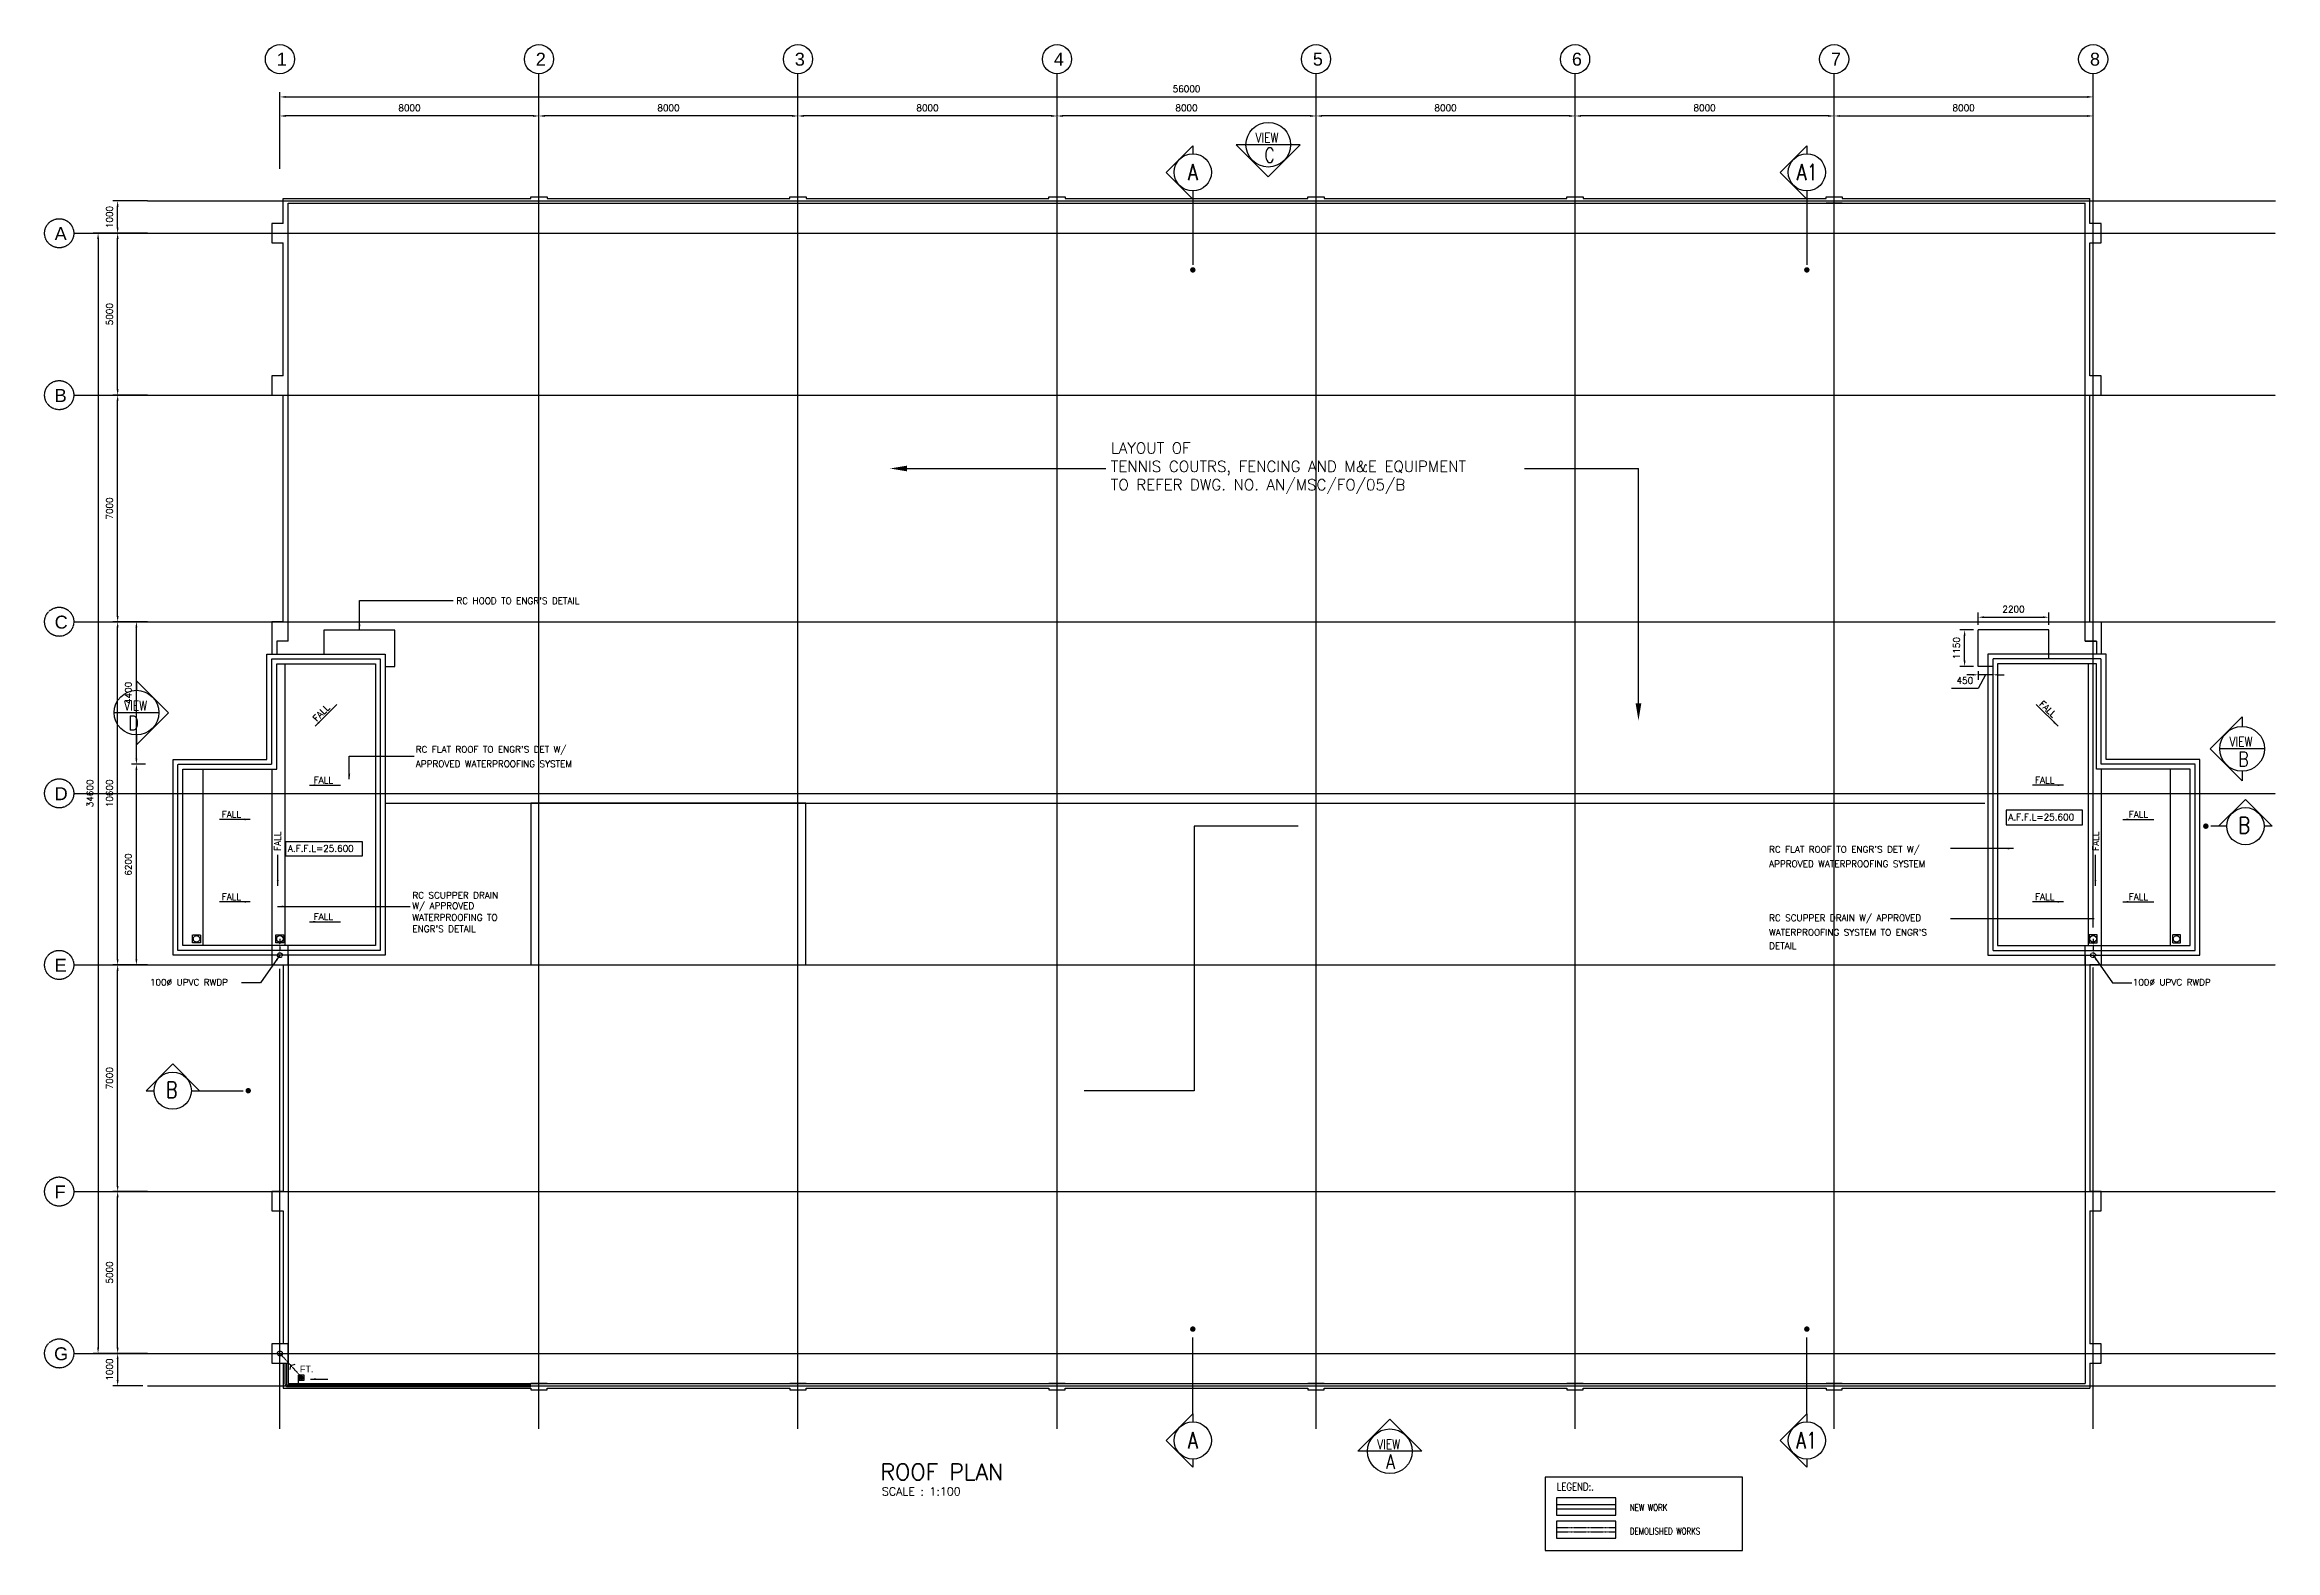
# Model space of a CAD drawing. Header units: millimetres. Extents: x -312260 to 194620, y -310600 to 21683.
# Drawn here: x 125724 to 194620, y -25303 to 21208 of the extents above; entities that cross this region are included whole.
import ezdxf

# ---------------------------------------------------------------- set-up
doc = ezdxf.new("R2010")
doc.units = ezdxf.units.MM
doc.header["$LTSCALE"] = 5
doc.header["$MEASUREMENT"] = 0
doc.header["$PDMODE"] = 3
for name, pattern in [('CENTER', [2, 1.25, -0.25, 0.25, -0.25]), ('DASHDOT', [1, 0.5, -0.25, 0, -0.25]), ('DASHDOT2', [0.5, 0.25, -0.125, 0, -0.125]), ('DASHED', [0.75, 0.5, -0.25]), ('DASHED2', [0.375, 0.25, -0.125]), ('DASHEDX2', [1.5, 1, -0.5]), ('HIDDEN', [0.375, 0.25, -0.125]), ('HIDDEN2', [0.1875, 0.125, -0.0625])]:
    doc.linetypes.add(name, pattern=pattern)
for name, color, linetype in [('DEMOLISHED- ASBUILT', 8, 'DASHED2'), ('DIM', 7, 'Continuous'), ('DRAIN', 5, 'Continuous'), ('extension', 7, 'Continuous'), ('FIX', 5, 'Continuous'), ('GRID', 9, 'CENTER'), ('HORDING', 4, 'DASHDOT'), ('LINE', 7, 'Continuous'), ('RAIL', 1, 'Continuous'), ('RWDP', 1, 'Continuous'), ('SPEC', 7, 'Continuous'), ('T35', 2, 'Continuous'), ('TEXT', 7, 'Continuous'), ('wall', 2, 'Continuous')]:
    doc.layers.add(name, color=color, linetype=linetype)
doc.styles.add('E', font='ROMANS.SHX', dxfattribs={"width": 0.9})
doc.styles.add('HELV', font='HELV.shx')
doc.styles.add('HELVL', font='HELVL.shx')
doc.styles.add('ROMANS', font='romans.shx', dxfattribs={"width": 0.9, "height": 450})
doc.styles.add('S100', font='ROMANS.shx', dxfattribs={"height": 200})
doc.dimstyles.new('S100', dxfattribs={"dimscale": 0, "dimtxt": 150, "dimasz": 175, "dimexe": 150, "dimexo": 150, "dimgap": 150, "dimtad": 1, "dimdec": 0, "dimzin": 0, "dimdsep": 46, "dimtxsty": 'S100', "dimcen": 0, "dimdle": 100, "dimclrd": 5, "dimclre": 5, "dimclrt": 1, "dimaunit": 1, "dimadec": 0, "dimazin": 0, "dimtfac": 1, "dimtdec": 0, "dimtofl": 0, "dimtmove": 1, "dimatfit": 3, "dimfxl": 1, "dimtolj": 1, "dimtzin": 0, "dimarcsym": 0})

msp = doc.modelspace()

# ---------------------------------------------------------------- texts
at = {"layer": 'GRID', "color": 3, "style": 'HELV'}
for s, p in [('1', (132893, 20557.7)), ('2', (140893, 20557.7)), ('3', (148893, 20557.7)), ('4', (156893, 20557.7)), ('5', (164893, 20557.7)), ('6', (172893, 20557.7)), ('7', (180893, 20557.7)), ('8', (188893, 20557.7))]:
    msp.add_text(s, height=400, dxfattribs=at).set_placement(p)
at = {"layer": 'GRID', "color": 3, "linetype": 'CENTER', "ltscale": 2, "style": 'HELV'}
for s, p in [('A', (126033.8, 15170.1)), ('B', (126033.8, 10170.1)), ('C', (126033.8, 3170.1)), ('D', (126033.8, -2129.9)), ('E', (126033.8, -7429.9)), ('F', (126033.8, -14429.9)), ('G', (126016, -19429.9))]:
    msp.add_text(s, height=400, dxfattribs=at).set_placement(p)
at = {"layer": 'HORDING', "color": 3, "linetype": 'Continuous', "style": 'ROMANS', "width": 0.8}
msp.add_text('LEGEND:.', height=240, dxfattribs=at).set_placement((172425.9, -23455.7))
at = {"layer": 'LINE', "color": 1, "style": 'S100'}
for rotation, p in [(45, (134126.2, 282.1)), (315.758368, (187309.4, 822.5)), (90, (133014.9, -3695.3)), (90, (189168.2, -3695.3))]:
    msp.add_text('FALL', height=200, rotation=rotation, dxfattribs=at).set_placement(p)
for p in [(134034.7, -1611.1), (187195, -1611.1), (131195.1, -2668.4), (190092.9, -2668.4), (131195.1, -5213.5), (187195, -5213.5), (190092.9, -5213.5), (134034.7, -5830)]:
    msp.add_text('FALL', height=200, dxfattribs=at).set_placement(p)
at = {"layer": 'LINE', "color": 7, "style": 'ROMANS', "width": 0.8}
for s, p in [('NEW WORK', (174683.6, -24078.8)), ('DEMOLISHED WORKS', (174683.6, -24810.6))]:
    msp.add_text(s, height=200, dxfattribs=at).set_placement(p)
at = {"layer": 'SPEC', "style": 'S100'}
for s, p in [("RC HOOD TO ENGR'S DETAIL", (138443, 3929.3)), ("RC FLAT ROOF TO ENGR'S DET W/", (137186.1, -661.6)), ('APPROVED WATERPROOFING SYSTEM', (137186.1, -1108.7)), ('APPROVED WATERPROOFING SYSTEM', (178982.9, -4196.9)), ("RC FLAT ROOF TO ENGR'S DET W/", (178982.9, -3749.8)), ('W/ APPROVED', (137082.1, -5493.1)), ('RC SCUPPER DRAIN', (137082.1, -5168.1)), ('WATERPROOFING TO', (137082.1, -5852.4)), ("ENGR'S DETAIL", (137082.1, -6206)), ("WATERPROOFING SYSTEM TO ENGR'S", (178982.9, -6313.7)), ('RC SCUPPER DRAIN W/ APPROVED', (178982.9, -5866.5)), ('DETAIL', (178982.9, -6731)), ('100%%C UPVC RWDP', (128977.1, -7855.4)), ('100%%C UPVC RWDP', (190215.6, -7855.4))]:
    msp.add_text(s, height=200, dxfattribs=at).set_placement(p)
at = {"layer": 'TEXT', "color": 2, "style": 'E', "width": 0.8}
for s, height, p in [('VIEW', 300, (163123.4, 18183.3)), ('C', 450, (163392.8, 17569.8)), ('VIEW', 300, (128176.8, 641.9)), ('D', 450, (128307.4, 28.4)), ('VIEW', 300, (193201.1, -476.6)), ('B', 450, (193470.5, -1090)), ('VIEW', 300, (166878.6, -22172.7)), ('A', 450, (167148, -22786.1))]:
    msp.add_text(s, height=height, dxfattribs=at).set_placement(p)
at = {"layer": 'TEXT', "color": 4, "style": 'E', "width": 0.8}
for s, p in [('A', (161034.7, 17016.4)), ('A1', (179835.8, 17016.4)), ('B', (193478, -3156.4)), ('B', (129468.5, -11326.7)), ('A', (161034.7, -22154.1)), ('A', (161034.7, -22154.1)), ('A1', (179818.1, -22154.1))]:
    msp.add_text(s, height=500, dxfattribs=at).set_placement(p)
at = {"layer": 'TEXT', "color": 2, "style": 'S100'}
for p in [(186374, -2752.9), (133238.8, -3721.3)]:
    msp.add_text('A.F.F.L=25.600', height=200, rotation=0, dxfattribs=at).set_placement(p)
at = {"layer": 'TEXT', "color": 3, "style": 'S100'}
msp.add_text('ROOF PLAN', height=500, dxfattribs=at).set_placement((151541.1, -23130))
at = {"layer": 'TEXT', "color": 7, "style": 'S100'}
msp.add_text('SCALE : 1:100', height=250, dxfattribs=at).set_placement((151583.4, -23605.3))
at = {"layer": 'wall', "color": 7, "insert": (158653.4, 7330.4), "char_height": 340, "attachment_point": 7, "style": 'S100'}
msp.add_mtext('\\A1;LAYOUT OF\\PTENNIS COUTRS, FENCING AND M&E EQUIPMENT\\PTO REFER DWG. NO. AN/MSC/FO/05/B', dxfattribs=at)

# ---------------------------------------------------------------- blocks, each defined once
blk = doc.blocks.new('*D58')
at = {"layer": 'DEFPOINTS', "color": 0}
for p in [(172992, 19004), (172992, 19004), (180992, 17546)]:
    blk.add_point(p, dxfattribs=at)
at = {"layer": 'DIM', "color": 5, "lineweight": -2}
for p, q in [((180817, 19004), (173167, 19004)), ((180992, 17696), (180992, 19154))]:
    blk.add_line(p, q, dxfattribs=at)
at = {"layer": 'DIM', "color": 5}
for points in [[(173167, 19033), (173167, 18974), (172992, 19004)], [(180817, 19033), (180817, 18974), (180992, 19004)]]:
    blk.add_solid(points, dxfattribs=at)
at = {"layer": 'DIM', "color": 1, "insert": (176992, 19254), "char_height": 200, "attachment_point": 5, "style": 'S100'}
blk.add_mtext('\\A1;8000', dxfattribs=at)
blk = doc.blocks.new('*D59')
at = {"layer": 'DEFPOINTS', "color": 0}
for p in [(164992, 19004), (164992, 19004), (172992, 19004)]:
    blk.add_point(p, dxfattribs=at)
at = {"layer": 'DIM', "color": 5, "lineweight": -2}
blk.add_line((172817, 19004), (165167, 19004), dxfattribs=at)
at = {"layer": 'DIM', "color": 5}
for points in [[(165167, 19033), (165167, 18974), (164992, 19004)], [(172817, 19033), (172817, 18974), (172992, 19004)]]:
    blk.add_solid(points, dxfattribs=at)
at = {"layer": 'DIM', "color": 1, "insert": (168992, 19254), "char_height": 200, "attachment_point": 5, "style": 'S100'}
blk.add_mtext('\\A1;8000', dxfattribs=at)
blk = doc.blocks.new('*D60')
at = {"layer": 'DEFPOINTS', "color": 0}
for p in [(156992, 19004), (156992, 19004), (164992, 19004)]:
    blk.add_point(p, dxfattribs=at)
at = {"layer": 'DIM', "color": 5, "lineweight": -2}
blk.add_line((164817, 19004), (157167, 19004), dxfattribs=at)
at = {"layer": 'DIM', "color": 5}
for points in [[(157167, 19033), (157167, 18974), (156992, 19004)], [(164817, 19033), (164817, 18974), (164992, 19004)]]:
    blk.add_solid(points, dxfattribs=at)
at = {"layer": 'DIM', "color": 1, "insert": (160992, 19254), "char_height": 200, "attachment_point": 5, "style": 'S100'}
blk.add_mtext('\\A1;8000', dxfattribs=at)
blk = doc.blocks.new('*D61')
at = {"layer": 'DEFPOINTS', "color": 0}
for p in [(148992, 19004), (148992, 19004), (156992, 19004)]:
    blk.add_point(p, dxfattribs=at)
at = {"layer": 'DIM', "color": 5, "lineweight": -2}
blk.add_line((156817, 19004), (149167, 19004), dxfattribs=at)
at = {"layer": 'DIM', "color": 5}
for points in [[(149167, 19033), (149167, 18974), (148992, 19004)], [(156817, 19033), (156817, 18974), (156992, 19004)]]:
    blk.add_solid(points, dxfattribs=at)
at = {"layer": 'DIM', "color": 1, "insert": (152992, 19254), "char_height": 200, "attachment_point": 5, "style": 'S100'}
blk.add_mtext('\\A1;8000', dxfattribs=at)
blk = doc.blocks.new('*D62')
at = {"layer": 'DEFPOINTS', "color": 0}
for p in [(140992, 19004), (140992, 19004), (148992, 19004)]:
    blk.add_point(p, dxfattribs=at)
at = {"layer": 'DIM', "color": 5, "lineweight": -2}
blk.add_line((148817, 19004), (141167, 19004), dxfattribs=at)
at = {"layer": 'DIM', "color": 5}
for points in [[(141167, 19033), (141167, 18974), (140992, 19004)], [(148817, 19033), (148817, 18974), (148992, 19004)]]:
    blk.add_solid(points, dxfattribs=at)
at = {"layer": 'DIM', "color": 1, "insert": (144992, 19254), "char_height": 200, "attachment_point": 5, "style": 'S100'}
blk.add_mtext('\\A1;8000', dxfattribs=at)
blk = doc.blocks.new('*D63')
at = {"layer": 'DEFPOINTS', "color": 0}
for p in [(132992, 19004), (132992, 19004), (140992, 19004)]:
    blk.add_point(p, dxfattribs=at)
at = {"layer": 'DIM', "color": 5, "lineweight": -2}
blk.add_line((140817, 19004), (133167, 19004), dxfattribs=at)
at = {"layer": 'DIM', "color": 5}
for points in [[(133167, 19033), (133167, 18974), (132992, 19004)], [(140817, 19033), (140817, 18974), (140992, 19004)]]:
    blk.add_solid(points, dxfattribs=at)
at = {"layer": 'DIM', "color": 1, "insert": (136992, 19254), "char_height": 200, "attachment_point": 5, "style": 'S100'}
blk.add_mtext('\\A1;8000', dxfattribs=at)
blk = doc.blocks.new('*D64')
at = {"layer": 'DEFPOINTS', "color": 0}
for p in [(188992, 19592), (132992, 17225), (188992, 17225)]:
    blk.add_point(p, dxfattribs=at)
at = {"layer": 'DIM', "color": 5, "lineweight": -2}
for p, q in [((132992, 17375), (132992, 19742)), ((133167, 19592), (188817, 19592)), ((188992, 17375), (188992, 19742))]:
    blk.add_line(p, q, dxfattribs=at)
at = {"layer": 'DIM', "color": 5}
for points in [[(133167, 19621), (133167, 19562), (132992, 19592)], [(188817, 19621), (188817, 19562), (188992, 19592)]]:
    blk.add_solid(points, dxfattribs=at)
at = {"layer": 'DIM', "color": 1, "insert": (160992, 19842), "char_height": 200, "attachment_point": 5, "style": 'S100'}
blk.add_mtext('\\A1;56000', dxfattribs=at)
blk = doc.blocks.new('*D65')
at = {"layer": 'DEFPOINTS', "color": 0}
for p in [(188992, 19004), (180992, 17546), (188992, 17546)]:
    blk.add_point(p, dxfattribs=at)
at = {"layer": 'DIM', "color": 5, "lineweight": -2}
for p, q in [((180992, 17696), (180992, 19154)), ((181167, 19004), (188817, 19004)), ((188992, 17696), (188992, 19154))]:
    blk.add_line(p, q, dxfattribs=at)
at = {"layer": 'DIM', "color": 5}
for points in [[(181167, 19033), (181167, 18974), (180992, 19004)], [(188817, 19033), (188817, 18974), (188992, 19004)]]:
    blk.add_solid(points, dxfattribs=at)
at = {"layer": 'DIM', "color": 1, "insert": (184992, 19254), "char_height": 200, "attachment_point": 5, "style": 'S100'}
blk.add_mtext('\\A1;8000', dxfattribs=at)
blk = doc.blocks.new('*D66')
at = {"layer": 'DEFPOINTS', "color": 0}
for p in [(128558, -1019), (128986, -1019), (128986, -7219)]:
    blk.add_point(p, dxfattribs=at)
at = {"layer": 'DIM', "color": 5, "lineweight": -2}
for p, q in [((128836, -1019), (128408, -1019)), ((128558, -7044), (128558, -1194)), ((128836, -7219), (128408, -7219))]:
    blk.add_line(p, q, dxfattribs=at)
at = {"layer": 'DIM', "color": 5}
for points in [[(128529, -1194), (128588, -1194), (128558, -1019)], [(128529, -7044), (128588, -7044), (128558, -7219)]]:
    blk.add_solid(points, dxfattribs=at)
at = {"layer": 'DIM', "color": 1, "insert": (128308, -4119), "char_height": 200, "attachment_point": 5, "rotation": 90, "style": 'S100'}
blk.add_mtext('\\A1;6200', dxfattribs=at)
blk = doc.blocks.new('*D67')
at = {"layer": 'DEFPOINTS', "color": 0}
for p in [(128558, 3381), (128986, 3381), (128986, -1019)]:
    blk.add_point(p, dxfattribs=at)
at = {"layer": 'DIM', "color": 5, "lineweight": -2}
for p, q in [((128836, 3381), (128408, 3381)), ((128558, -844), (128558, 3206)), ((128836, -1019), (128408, -1019))]:
    blk.add_line(p, q, dxfattribs=at)
at = {"layer": 'DIM', "color": 5}
for points in [[(128529, 3206), (128588, 3206), (128558, 3381)], [(128529, -844), (128588, -844), (128558, -1019)]]:
    blk.add_solid(points, dxfattribs=at)
at = {"layer": 'DIM', "color": 1, "insert": (128308, 1181), "char_height": 200, "attachment_point": 5, "rotation": 90, "style": 'S100'}
blk.add_mtext('\\A1;4400', dxfattribs=at)
blk = doc.blocks.new('*D68')
at = {"layer": 'DEFPOINTS', "color": 0}
for p in [(127979, -14219), (129053, -14219), (129053, -19219)]:
    blk.add_point(p, dxfattribs=at)
at = {"layer": 'DIM', "color": 5, "lineweight": -2}
for p, q in [((128903, -14219), (127829, -14219)), ((127979, -19044), (127979, -14394)), ((128903, -19219), (127829, -19219))]:
    blk.add_line(p, q, dxfattribs=at)
at = {"layer": 'DIM', "color": 5}
for points in [[(127949, -14394), (128008, -14394), (127979, -14219)], [(127949, -19044), (128008, -19044), (127979, -19219)]]:
    blk.add_solid(points, dxfattribs=at)
at = {"layer": 'DIM', "color": 1, "insert": (127729, -16719), "char_height": 200, "attachment_point": 5, "rotation": 90, "style": 'S100'}
blk.add_mtext('\\A1;5000', dxfattribs=at)
blk = doc.blocks.new('*D69')
at = {"layer": 'DEFPOINTS', "color": 0}
for p in [(127979, -7219), (129053, -7219), (129053, -14219)]:
    blk.add_point(p, dxfattribs=at)
at = {"layer": 'DIM', "color": 5, "lineweight": -2}
for p, q in [((128903, -7219), (127829, -7219)), ((127979, -14044), (127979, -7394)), ((128903, -14219), (127829, -14219))]:
    blk.add_line(p, q, dxfattribs=at)
at = {"layer": 'DIM', "color": 5}
for points in [[(127949, -7394), (128008, -7394), (127979, -7219)], [(127949, -14044), (128008, -14044), (127979, -14219)]]:
    blk.add_solid(points, dxfattribs=at)
at = {"layer": 'DIM', "color": 1, "insert": (127729, -10719), "char_height": 200, "attachment_point": 5, "rotation": 90, "style": 'S100'}
blk.add_mtext('\\A1;7000', dxfattribs=at)
blk = doc.blocks.new('*D70')
at = {"layer": 'DEFPOINTS', "color": 0}
for p in [(127979, 3381), (129053, 3381), (129053, -7219)]:
    blk.add_point(p, dxfattribs=at)
at = {"layer": 'DIM', "color": 5, "lineweight": -2}
for p, q in [((128903, 3381), (127829, 3381)), ((127979, -7044), (127979, 3206)), ((128903, -7219), (127829, -7219))]:
    blk.add_line(p, q, dxfattribs=at)
at = {"layer": 'DIM', "color": 5}
for points in [[(127949, 3206), (128008, 3206), (127979, 3381)], [(127949, -7044), (128008, -7044), (127979, -7219)]]:
    blk.add_solid(points, dxfattribs=at)
at = {"layer": 'DIM', "color": 1, "insert": (127729, -1919), "char_height": 200, "attachment_point": 5, "rotation": 90, "style": 'S100'}
blk.add_mtext('\\A1;10600', dxfattribs=at)
blk = doc.blocks.new('*D71')
at = {"layer": 'DEFPOINTS', "color": 0}
for p in [(127979, 10381), (129053, 10381), (129053, 3381)]:
    blk.add_point(p, dxfattribs=at)
at = {"layer": 'DIM', "color": 5, "lineweight": -2}
for p, q in [((128903, 10381), (127829, 10381)), ((127979, 3556), (127979, 10206)), ((128903, 3381), (127829, 3381))]:
    blk.add_line(p, q, dxfattribs=at)
at = {"layer": 'DIM', "color": 5}
for points in [[(127949, 10206), (128008, 10206), (127979, 10381)], [(127949, 3556), (128008, 3556), (127979, 3381)]]:
    blk.add_solid(points, dxfattribs=at)
at = {"layer": 'DIM', "color": 1, "insert": (127729, 6881), "char_height": 200, "attachment_point": 5, "rotation": 90, "style": 'S100'}
blk.add_mtext('\\A1;7000', dxfattribs=at)
blk = doc.blocks.new('*D72')
at = {"layer": 'DEFPOINTS', "color": 0}
for p in [(127979, 15381), (129053, 15381), (129053, 10381)]:
    blk.add_point(p, dxfattribs=at)
at = {"layer": 'DIM', "color": 5, "lineweight": -2}
for p, q in [((128903, 15381), (127829, 15381)), ((127979, 10556), (127979, 15206)), ((128903, 10381), (127829, 10381))]:
    blk.add_line(p, q, dxfattribs=at)
at = {"layer": 'DIM', "color": 5}
for points in [[(127949, 15206), (128008, 15206), (127979, 15381)], [(127949, 10556), (128008, 10556), (127979, 10381)]]:
    blk.add_solid(points, dxfattribs=at)
at = {"layer": 'DIM', "color": 1, "insert": (127729, 12881), "char_height": 200, "attachment_point": 5, "rotation": 90, "style": 'S100'}
blk.add_mtext('\\A1;5000', dxfattribs=at)
blk = doc.blocks.new('*D73')
at = {"layer": 'DEFPOINTS', "color": 0}
for p in [(129053, 15381), (127375, -19219), (129053, -19219)]:
    blk.add_point(p, dxfattribs=at)
at = {"layer": 'DIM', "color": 5, "lineweight": -2}
for p, q in [((128903, 15381), (127225, 15381)), ((127375, 15206), (127375, -19044)), ((128903, -19219), (127225, -19219))]:
    blk.add_line(p, q, dxfattribs=at)
at = {"layer": 'DIM', "color": 5}
for points in [[(127346, 15206), (127404, 15206), (127375, 15381)], [(127346, -19044), (127404, -19044), (127375, -19219)]]:
    blk.add_solid(points, dxfattribs=at)
at = {"layer": 'DIM', "color": 1, "insert": (127125, -1919), "char_height": 200, "attachment_point": 5, "rotation": 90, "style": 'S100'}
blk.add_mtext('\\A1;34600', dxfattribs=at)
blk = doc.blocks.new('*D74')
at = {"layer": 'DEFPOINTS', "color": 0}
for p in [(127979, 16381), (129053, 16381), (129053, 15381)]:
    blk.add_point(p, dxfattribs=at)
at = {"layer": 'DIM', "color": 5, "lineweight": -2}
for p, q in [((128903, 16381), (127829, 16381)), ((127979, 15556), (127979, 16206)), ((128903, 15381), (127829, 15381))]:
    blk.add_line(p, q, dxfattribs=at)
at = {"layer": 'DIM', "color": 5}
for points in [[(127949, 16206), (128008, 16206), (127979, 16381)], [(127949, 15556), (128008, 15556), (127979, 15381)]]:
    blk.add_solid(points, dxfattribs=at)
at = {"layer": 'DIM', "color": 1, "insert": (127729, 15881), "char_height": 200, "attachment_point": 5, "rotation": 90, "style": 'S100'}
blk.add_mtext('\\A1;1000', dxfattribs=at)
blk = doc.blocks.new('*D75')
at = {"layer": 'DEFPOINTS', "color": 0}
for p in [(128903, -19219), (127979, -20219), (128903, -20219)]:
    blk.add_point(p, dxfattribs=at)
at = {"layer": 'DIM', "color": 5, "lineweight": -2}
for p, q in [((128753, -19219), (127829, -19219)), ((127979, -19394), (127979, -20044)), ((128753, -20219), (127829, -20219))]:
    blk.add_line(p, q, dxfattribs=at)
at = {"layer": 'DIM', "color": 5}
for points in [[(127949, -19394), (128008, -19394), (127979, -19219)], [(127949, -20044), (128008, -20044), (127979, -20219)]]:
    blk.add_solid(points, dxfattribs=at)
at = {"layer": 'DIM', "color": 1, "insert": (127729, -19719), "char_height": 200, "attachment_point": 5, "rotation": 90, "style": 'S100'}
blk.add_mtext('\\A1;1000', dxfattribs=at)
blk = doc.blocks.new('*D98')
at = {"layer": 'DEFPOINTS', "color": 0}
for p in [(185442, 2001), (185442, 1742), (185892, 2001)]:
    blk.add_point(p, dxfattribs=at)
at = {"layer": 'DIM', "color": 5, "lineweight": -2}
for p, q in [((185267, 1742), (185092, 1742)), ((185667, 1742), (185436, 1317)), ((185442, 1851), (185442, 1592)), ((185892, 1742), (185442, 1742)), ((185892, 1851), (185892, 1592)), ((186067, 1742), (186242, 1742)), ((185436, 1317), (184622, 1317))]:
    blk.add_line(p, q, dxfattribs=at)
at = {"layer": 'DIM', "color": 5}
for points in [[(185267, 1772), (185267, 1713), (185442, 1742)], [(186067, 1772), (186067, 1713), (185892, 1742)]]:
    blk.add_solid(points, dxfattribs=at)
at = {"layer": 'DIM', "color": 1, "insert": (185029, 1567), "char_height": 200, "attachment_point": 5, "style": 'S100'}
blk.add_mtext('\\A1;450', dxfattribs=at)
blk = doc.blocks.new('*D99')
at = {"layer": 'DEFPOINTS', "color": 0}
for p in [(185022, 3131), (185442, 3131), (185442, 2001)]:
    blk.add_point(p, dxfattribs=at)
at = {"layer": 'DIM', "color": 5, "lineweight": -2}
for p, q in [((185292, 3131), (184872, 3131)), ((185022, 2176), (185022, 2956)), ((185292, 2001), (184872, 2001))]:
    blk.add_line(p, q, dxfattribs=at)
at = {"layer": 'DIM', "color": 5}
for points in [[(184993, 2956), (185051, 2956), (185022, 3131)], [(184993, 2176), (185051, 2176), (185022, 2001)]]:
    blk.add_solid(points, dxfattribs=at)
at = {"layer": 'DIM', "color": 1, "insert": (184772, 2566), "char_height": 200, "attachment_point": 5, "rotation": 90, "style": 'S100'}
blk.add_mtext('\\A1;1150', dxfattribs=at)
blk = doc.blocks.new('*D100')
at = {"layer": 'DEFPOINTS', "color": 0}
for p in [(187622, 3521), (185442, 3131), (187622, 3131)]:
    blk.add_point(p, dxfattribs=at)
at = {"layer": 'DIM', "color": 5, "lineweight": -2}
for p, q in [((185442, 3281), (185442, 3671)), ((185617, 3521), (187447, 3521)), ((187622, 3281), (187622, 3671))]:
    blk.add_line(p, q, dxfattribs=at)
at = {"layer": 'DIM', "color": 5}
for points in [[(185617, 3550), (185617, 3492), (185442, 3521)], [(187447, 3550), (187447, 3492), (187622, 3521)]]:
    blk.add_solid(points, dxfattribs=at)
at = {"layer": 'DIM', "color": 1, "insert": (186532, 3771), "char_height": 200, "attachment_point": 5, "style": 'S100'}
blk.add_mtext('\\A1;2200', dxfattribs=at)
blk = doc.blocks.new('FT')
at = {"layer": 'FIX', "color": 6, "linetype": 'Continuous'}
for p, q in [((-102916, 3485), (-102974, 3542)), ((-102947, 3489), (-102969, 3511)), ((-102897, 3492), (-102966, 3561)), ((-102883, 3505), (-102953, 3575)), ((-102875, 3524), (-102934, 3583)), ((-102878, 3553), (-102905, 3580))]:
    blk.add_line(p, q, dxfattribs=at)
blk.add_lwpolyline([(-102849, 3609), (-102999, 3609), (-102999, 3459), (-102849, 3459)], close=True, dxfattribs=at)
blk.add_circle((-102924, 3534), 50, dxfattribs=at)
blk = doc.blocks.new('A$C6FCB095C')
at = {"layer": 'DRAIN'}
blk.add_lwpolyline([(817, 400), (817, 150)], dxfattribs=at)
at = {"layer": 'LINE', "color": 2}
blk.add_lwpolyline([(500, 1375), (0, 1375), (0, 775), (500, 775)], close=True, dxfattribs=at)
at = {"layer": 'LINE'}
for points in [[(350, 775), (350, 0)], [(500, 775), (500, 150)]]:
    blk.add_lwpolyline(points, dxfattribs=at)
at = {"layer": 'RAIL', "color": 5, "ltscale": 1000}
for points in [[(400, 775), (400, 145, 0.414214), (495, 50), (8000, 50)], [(450, 775), (450, 145, 0.414214), (495, 100), (8000, 100)]]:
    blk.add_lwpolyline(points, format="xyb", dxfattribs=at)
at = {"layer": 'RWDP', "color": 2, "linetype": 'DASHDOT2'}
blk.add_line((926, 331), (250, 1075), dxfattribs=at)
at = {"layer": 'RWDP'}
for p, q in [((566, 575), (588, 703)), ((588, 703), (720, 745))]:
    blk.add_line(p, q, dxfattribs=at)
at = {"layer": 'RWDP', "color": 6, "linetype": 'HIDDEN2'}
blk.add_circle((250, 1075), 75, dxfattribs=at)
at = {"layer": 'wall'}
blk.add_blockref('FT', (103845, -3209), dxfattribs=at)
at = {"color": 1, "style": 'HELVL'}
blk.add_text('FT.', height=200, rotation=0, dxfattribs=at).set_placement((866, 495))
at = {"layer": 'RWDP'}
blk.add_leader([(1189, 282), (1728, 282)], dimstyle='S100', override={"dimscale": 1, "dimtad": 0}, dxfattribs=at)

# ---------------------------------------------------------------- dimensions: what is measured, and where the dimension line sits
at = {"layer": 'DIM'}
for p1, p2, distance, picture, middle in [((132991.6, 17224.5), (188991.6, 17224.5), 2367, '*D64', (160991.6, 19841.5)), ((180991.6, 17546.2), (188991.6, 17546.2), 1457.4, '*D65', (184991.6, 19253.5)), ((129053.3, 15380.7), (129053.3, -19219.3), -1678, '*D73', (127125.3, -1919.3)), ((129053.3, 10380.7), (129053.3, 15380.7), 1074.8, '*D72', (127728.5, 12880.7)), ((129053.3, 3380.7), (129053.3, 10380.7), 1074.8, '*D71', (127728.5, 6880.7)), ((129053.3, -7219.3), (129053.3, 3380.7), 1074.8, '*D70', (127728.5, -1919.3)), ((128986, -1019.3), (128986, 3380.7), 427.6, '*D67', (128308.5, 1180.7)), ((128986, -7219.3), (128986, -1019.3), 427.6, '*D66', (128308.5, -4119.3)), ((129053.3, -14219.3), (129053.3, -7219.3), 1074.8, '*D69', (127728.5, -10719.3)), ((129053.3, -19219.3), (129053.3, -14219.3), 1074.8, '*D68', (127728.5, -16719.3))]:
    dim = msp.add_aligned_dim(p1=p1, p2=p2, distance=distance, dimstyle='S100', override={"dimscale": 1}, dxfattribs=at)
    dim.commit()
    dim.dimension.update_dxf_attribs({"geometry": picture, "text_midpoint": middle})
for base, p1, p2, picture, middle in [((132991.6, 19003.5), (140991.6, 19003.5), (132991.6, 19003.5), '*D63', (136991.6, 19253.5)), ((140991.6, 19003.5), (148991.6, 19003.5), (140991.6, 19003.5), '*D62', (144991.6, 19253.5)), ((148991.6, 19003.5), (156991.6, 19003.5), (148991.6, 19003.5), '*D61', (152991.6, 19253.5)), ((156991.6, 19003.5), (164991.6, 19003.5), (156991.6, 19003.5), '*D60', (160991.6, 19253.5)), ((164991.6, 19003.5), (172991.6, 19003.5), (164991.6, 19003.5), '*D59', (168991.6, 19253.5)), ((172991.6, 19003.5), (180991.6, 17546.2), (172991.6, 19003.5), '*D58', (176991.6, 19253.5))]:
    dim = msp.add_linear_dim(base=base, p1=p1, p2=p2, dimstyle='S100', override={"dimscale": 1}, dxfattribs=at)
    dim.commit()
    dim.dimension.update_dxf_attribs({"geometry": picture, "text_midpoint": middle})
for base, p1, p2, picture, middle in [((127978.5, 16380.7), (129053.3, 15380.7), (129053.3, 16380.7), '*D74', (127728.5, 15880.7)), ((127978.5, -20219.3), (128903.3, -19219.3), (128903.3, -20219.3), '*D75', (127728.5, -19719.3))]:
    dim = msp.add_linear_dim(base=base, p1=p1, p2=p2, angle=90, dimstyle='S100', override={"dimscale": 1}, dxfattribs=at)
    dim.commit()
    dim.dimension.update_dxf_attribs({"geometry": picture, "text_midpoint": middle})
dim = msp.add_linear_dim(base=(187621.6, 3521.1), p1=(185441.6, 3130.7), p2=(187621.6, 3130.7), text='2200', dimstyle='S100', override={"dimscale": 1}, dxfattribs=at)
dim.commit()
dim.dimension.update_dxf_attribs({"geometry": '*D100', "text_midpoint": (186531.6, 3771.1)})
dim = msp.add_linear_dim(base=(185021.9, 3130.7), p1=(185441.6, 2000.7), p2=(185441.6, 3130.7), angle=90, text='1150', dimstyle='S100', override={"dimscale": 1}, dxfattribs=at)
dim.commit()
dim.dimension.update_dxf_attribs({"geometry": '*D99', "text_midpoint": (184771.9, 2565.7)})
dim = msp.add_linear_dim(base=(185441.6, 1742.4), p1=(185891.6, 2000.7), p2=(185441.6, 2000.7), dimstyle='S100', override={"dimscale": 1}, dxfattribs=at)
dim.commit()
dim.dimension.update_dxf_attribs({"geometry": '*D98', "text_midpoint": (185285.9, 1317.4), "dimtype": 160})

# ---------------------------------------------------------------- linework, layer by layer
at = {"color": 3}
for p, q in [((161185.2, 18085.4), (160360.7, 17260.8)), ((161185.2, 18085.4), (161185.2, 17838.4)), ((180149.2, 18085.4), (179324.7, 17260.8)), ((180149.2, 18085.4), (180149.2, 17838.4)), ((161185.2, 16436.3), (160360.7, 17260.8)), ((180149.2, 16436.3), (179324.7, 17260.8)), ((161185.2, 16688.4), (161185.2, 16436.3)), ((180149.2, 16688.4), (180149.2, 16436.3)), ((161185.2, 16436.3), (161185.2, 14407)), ((180149.2, 16436.3), (180149.2, 14407)), ((192867.9, -2933.3), (193692.4, -2108.8)), ((194517, -2933.3), (193692.4, -2108.8)), ((192867.9, -2933.3), (192629.2, -2933.3)), ((193120, -2933.3), (192867.9, -2933.3)), ((194517, -2933.3), (194270, -2933.3)), ((128858.4, -11103.6), (129682.9, -10279.1)), ((130507.5, -11103.6), (129682.9, -10279.1)), ((128858.4, -11103.6), (129105.3, -11103.6)), ((130255.3, -11103.6), (130507.5, -11103.6)), ((130507.5, -11103.6), (131853.7, -11103.6)), ((161185.2, -21085.1), (161185.2, -18724.9)), ((180149.2, -21085.1), (180149.2, -18724.9)), ((161185.2, -21085.1), (160360.7, -21909.7)), ((161185.2, -21085.1), (161185.2, -21332.1)), ((180149.2, -21085.1), (179324.7, -21909.7)), ((180149.2, -21085.1), (180149.2, -21332.1)), ((161185.2, -22734.2), (160360.7, -21909.7)), ((180149.2, -22734.2), (179324.7, -21909.7)), ((161185.2, -22482.1), (161185.2, -22734.2)), ((180149.2, -22482.1), (180149.2, -22734.2))]:
    msp.add_line(p, q, dxfattribs=at)
for p, q in [((164205.9, 18116.1), (162825.9, 18116.1)), ((127871.4, 574.7), (129251.4, 574.7)), ((194283.7, -543.8), (192903.7, -543.8)), ((167961.1, -22239.9), (166581.1, -22239.9))]:
    msp.add_line(p, q)
at = {"color": 3, "const_width": 83.6}
for points in [[(161143.5, 14249, 1), (161227, 14249, 1)], [(180107.4, 14249, 1), (180191, 14249, 1)], [(192472, -2891.5, 1), (192472, -2975.1, 1)], [(132011.7, -11061.9, -1), (132011.7, -11145.4, -1)], [(161143.5, -18467.9, 1), (161227, -18467.9, 1)], [(180107.4, -18467.9, 1), (180191, -18467.9, 1)]]:
    msp.add_lwpolyline(points, format="xyb", close=True, dxfattribs=at)
at = {"color": 1}
for points in [[(188666.4, -2440), (186305.3, -2440), (186305.3, -2886.8), (188666.4, -2886.8)], [(133170.2, -3408.4), (135531.3, -3408.4), (135531.3, -3855.2), (133170.2, -3855.2)]]:
    msp.add_lwpolyline(points, close=True, dxfattribs=at)
at = {"color": 3}
msp.add_lwpolyline([(164441.7, -2933.3), (161222.6, -2933.3), (161222.6, -11103.6), (157826.5, -11103.6)], dxfattribs=at)
for centre, radius in [((163515.9, 18116.1), 690), ((161185.2, 17263.4), 575), ((180149.2, 17263.4), 575), ((128561.4, 574.7), 690), ((193593.7, -543.8), 690), ((193695, -2933.3), 575), ((129680.3, -11103.6), 575), ((161185.2, -21907.1), 575), ((161185.2, -21907.1), 575), ((180149.2, -21907.1), 575), ((167271.1, -22239.9), 690)]:
    msp.add_circle(centre, radius, dxfattribs=at)
at = {"layer": 'DEMOLISHED- ASBUILT', "color": 1, "linetype": 'DASHEDX2'}
for p, q in [((130612.2, -1169.3), (130612.2, -6619.3)), ((191371, -1169.3), (191371, -6619.3))]:
    msp.add_line(p, q, dxfattribs=at)
at = {"layer": 'DEMOLISHED- ASBUILT', "color": 7, "linetype": 'Continuous'}
for p, q in [((172420.3, -23880.8), (174249.3, -23880.8)), ((172420.3, -24015.8), (174249.3, -24015.8))]:
    msp.add_line(p, q, dxfattribs=at)
at = {"layer": 'DEMOLISHED- ASBUILT', "color": 7, "linetype": 'DASHED'}
for p, q in [((172420.3, -24594.8), (174249.3, -24594.8)), ((172420.3, -24729.8), (174249.3, -24729.8))]:
    msp.add_line(p, q, dxfattribs=at)
at = {"layer": 'DEMOLISHED- ASBUILT', "color": 1, "linetype": 'DASHEDX2'}
for points in [[(132741.6, -1169.3), (132741.6, -6619.3)], [(189241.6, -1169.3), (189241.6, -6619.3)]]:
    msp.add_lwpolyline(points, dxfattribs=at)
for points in [[(130290.9, -6539.5), (130290.9, -6289.5), (130540.9, -6289.5), (130540.9, -6539.5)], [(191692.3, -6539.5), (191692.3, -6289.5), (191442.3, -6289.5), (191442.3, -6539.5)]]:
    msp.add_lwpolyline(points, close=True, dxfattribs=at)
at = {"layer": 'DEMOLISHED- ASBUILT', "color": 1, "linetype": 'Continuous'}
for points in [[(172420.3, -24210.9), (174249.3, -24210.9), (174249.3, -23682.5), (172420.3, -23682.5)], [(172420.3, -24924.9), (174249.3, -24924.9), (174249.3, -24396.5), (172420.3, -24396.5)]]:
    msp.add_lwpolyline(points, close=True, dxfattribs=at)
at = {"layer": 'DEMOLISHED- ASBUILT', "color": 1, "linetype": 'DASHEDX2'}
for centre in [(130415.9, -6414.5), (191567.3, -6414.5)]:
    msp.add_circle(centre, 100, dxfattribs=at)
at = {"layer": 'extension', "color": 6}
for p, q in [((136241.6, -2219.3), (137641.6, -2219.3)), ((137641.6, -2219.3), (185641.6, -2219.3))]:
    msp.add_line(p, q, dxfattribs=at)
at = {"layer": 'FIX', "color": 6, "linetype": 'Continuous'}
for points in [[(132866.6, -6539.5), (132866.6, -6289.5), (133116.6, -6289.5), (133116.6, -6539.5)], [(189116.6, -6539.5), (189116.6, -6289.5), (188866.6, -6289.5), (188866.6, -6539.5)]]:
    msp.add_lwpolyline(points, close=True, dxfattribs=at)
for centre in [(132991.6, -6414.5), (188991.6, -6414.5)]:
    msp.add_circle(centre, 100, dxfattribs=at)
at = {"layer": 'GRID', "linetype": 'CENTER', "ltscale": 2}
for p, q in [((140991.6, -21553.2), (140991.6, 20308)), ((148991.6, -21553.2), (148991.6, 20308)), ((156991.6, -21553.2), (156991.6, 20308)), ((164991.6, -21553.2), (164991.6, 20308)), ((172991.6, -21553.2), (172991.6, 20308)), ((180991.6, -21553.2), (180991.6, 20308)), ((188991.6, -6058.9), (188991.6, 20308)), ((128903.3, 16380.7), (194620.1, 16380.7)), ((126623.7, 15380.7), (194620.1, 15380.7)), ((126623.7, 10380.7), (194620.1, 10380.7)), ((126623.7, 3380.7), (194620.1, 3380.7)), ((126623.7, -1919.3), (194620.1, -1919.3)), ((126623.7, -7219.3), (194620.1, -7219.3)), ((132991.6, -21553.2), (132991.6, -7339.1)), ((188991.6, -21553.2), (188991.6, -7292.7)), ((126623.7, -14219.3), (194620.1, -14219.3)), ((126623.7, -19219.3), (194620.1, -19219.3)), ((128903.3, -20219.3), (194620.1, -20219.3))]:
    msp.add_line(p, q, dxfattribs=at)
at = {"layer": 'GRID', "color": 7, "linetype": 'Continuous'}
for centre in [(132991.6, 20758), (140991.6, 20758), (148991.6, 20758), (156991.6, 20758), (164991.6, 20758), (172991.6, 20758), (180991.6, 20758), (188991.6, 20758)]:
    msp.add_circle(centre, 450, dxfattribs=at)
at = {"layer": 'GRID', "color": 7, "linetype": 'CENTER', "ltscale": 2}
for centre in [(126173.7, 15380.7), (126173.7, 10380.7), (126173.7, 3380.7), (126173.7, -1919.3), (126173.7, -7219.3), (126173.7, -14219.3), (126173.7, -19219.3)]:
    msp.add_circle(centre, 450, dxfattribs=at)
at = {"layer": 'HORDING', "color": 5, "linetype": 'Continuous'}
msp.add_lwpolyline([(172068.7, -25302.9), (178160.9, -25302.9), (178160.9, -23036.6), (172068.7, -23036.6)], close=True, dxfattribs=at)
at = {"layer": 'LINE', "color": 6, "ltscale": 2}
for p, q in [((133091.6, 16455.7), (140741.6, 16455.7)), ((133241.6, 16305.7), (188741.6, 16305.7)), ((140741.6, 16505.7), (141241.6, 16505.7)), ((141241.6, 16455.7), (148741.6, 16455.7)), ((148741.6, 16505.7), (149241.6, 16505.7)), ((149241.6, 16455.7), (156741.6, 16455.7)), ((156741.6, 16505.7), (157241.6, 16505.7)), ((157241.6, 16455.7), (164741.6, 16455.7)), ((164741.6, 16505.7), (165241.6, 16505.7)), ((165241.6, 16455.7), (172741.6, 16455.7)), ((172741.6, 16505.7), (173241.6, 16505.7)), ((173241.6, 16455.7), (180741.6, 16455.7)), ((180741.6, 16505.7), (181241.6, 16505.7)), ((181241.6, 16455.7), (188891.6, 16455.7)), ((188741.6, 15680.7), (188741.6, 16305.7)), ((188891.6, 15680.7), (188891.6, 16455.7)), ((133241.6, 10380.7), (133241.6, 15680.7)), ((188741.6, 10980.7), (188741.6, 15680.7)), ((133091.6, 10980.7), (133091.6, 15080.7)), ((188891.6, 10980.7), (188891.6, 15080.7)), ((133091.6, 3380.7), (133091.6, 10380.7)), ((133241.6, 2780.7), (133241.6, 10380.7)), ((188741.6, 3380.7), (188741.6, 10980.7)), ((188891.6, 3380.7), (188891.6, 10380.7)), ((188741.6, 2780.7), (188741.6, 3380.7)), ((189091.6, 2780.7), (188741.6, 2780.7)), ((133091.6, -7219.3), (133091.6, -14219.3)), ((133241.6, -6919.3), (133241.6, -14819.3)), ((188741.6, -6919.3), (188741.6, -14819.3)), ((188891.6, -7219.3), (188891.6, -14219.3)), ((133091.6, -14819.3), (133091.6, -18919.3)), ((133241.6, -14819.3), (133241.6, -18919.3)), ((188741.6, -14819.3), (188741.6, -18919.3)), ((188891.6, -14819.3), (188891.6, -18919.3)), ((188741.6, -18919.3), (188741.6, -20144.3)), ((188891.6, -19519.3), (188891.6, -20294.3)), ((133091.6, -20294.3), (140741.6, -20294.3)), ((133241.6, -20144.3), (188741.6, -20144.3)), ((133558.9, -20144.3), (137444.9, -20144.3)), ((137444.9, -20144.3), (171428.9, -20144.3)), ((140741.6, -20344.3), (141241.6, -20344.3)), ((141241.6, -20294.3), (148741.6, -20294.3)), ((148741.6, -20344.3), (149241.6, -20344.3)), ((149241.6, -20294.3), (156741.6, -20294.3)), ((156741.6, -20344.3), (157241.6, -20344.3)), ((157241.6, -20294.3), (164741.6, -20294.3)), ((164741.6, -20344.3), (165241.6, -20344.3)), ((165241.6, -20294.3), (172741.6, -20294.3)), ((172741.6, -20344.3), (173241.6, -20344.3)), ((173241.6, -20294.3), (180741.6, -20294.3)), ((180741.6, -20344.3), (181241.6, -20344.3)), ((181241.6, -20294.3), (188891.6, -20294.3))]:
    msp.add_line(p, q, dxfattribs=at)
at = {"layer": 'LINE', "color": 6}
for p, q in [((133241.6, 2780.7), (132891.6, 2780.7)), ((132891.6, 2780.7), (132891.6, 2380.7)), ((188741.6, 2780.7), (189091.6, 2780.7)), ((189091.6, 2780.7), (189091.6, 2380.7))]:
    msp.add_line(p, q, dxfattribs=at)
at = {"layer": 'LINE', "color": 6, "ltscale": 2}
for points in [[(133091.6, 15680.7), (133091.6, 16455.7)], [(133241.6, 15680.7), (133241.6, 16305.7)], [(140741.6, 16455.7), (140741.6, 16505.7), (141241.6, 16505.7), (141241.6, 16455.7)], [(148741.6, 16455.7), (148741.6, 16505.7), (149241.6, 16505.7), (149241.6, 16455.7)], [(156741.6, 16455.7), (156741.6, 16505.7), (157241.6, 16505.7), (157241.6, 16455.7)], [(164741.6, 16455.7), (164741.6, 16505.7), (165241.6, 16505.7), (165241.6, 16455.7)], [(172741.6, 16455.7), (172741.6, 16505.7), (173241.6, 16505.7), (173241.6, 16455.7)], [(180741.6, 16455.7), (180741.6, 16505.7), (181241.6, 16505.7), (181241.6, 16455.7)], [(181241.6, 16305.7), (180741.6, 16305.7)], [(133091.6, 15680.7), (132741.6, 15680.7), (132741.6, 15080.7), (133091.6, 15080.7)], [(188891.6, 15080.7), (189241.6, 15080.7), (189241.6, 15680.7), (188891.6, 15680.7)], [(133091.6, 10980.7), (132741.6, 10980.7), (132741.6, 10380.7), (133091.6, 10380.7)], [(188891.6, 10380.7), (189241.6, 10380.7), (189241.6, 10980.7), (188891.6, 10980.7)], [(188891.6, 3380.7), (189241.6, 3380.7)], [(189091.6, 2780.7), (189091.6, 2380.7)], [(189241.6, 3380.7), (189241.6, 2380.7)], [(132741.6, -6919.3), (132741.6, -7219.3), (133091.6, -7219.3)], [(133241.6, -7219.3), (133241.6, -6919.3)], [(188741.6, -7219.3), (188741.6, -6919.3)], [(188741.6, -7219.3), (188741.6, -6919.3)], [(189241.6, -6919.3), (189241.6, -7219.3), (188891.6, -7219.3)], [(189241.6, -6919.3), (189241.6, -7219.3), (188891.6, -7219.3)], [(133091.6, -14219.3), (132741.6, -14219.3), (132741.6, -14819.3), (133091.6, -14819.3)], [(188891.6, -14819.3), (189241.6, -14819.3), (189241.6, -14219.3), (188891.6, -14219.3)], [(133091.6, -18919.3), (132741.6, -18919.3), (132741.6, -19519.3), (133091.6, -19519.3)], [(133241.6, -18919.3), (133241.6, -20144.3)], [(188891.6, -19519.3), (189241.6, -19519.3), (189241.6, -18919.3), (188891.6, -18919.3)], [(133091.6, -19519.3), (133091.6, -20294.3)], [(141241.6, -20144.3), (140741.6, -20144.3)], [(140741.6, -20294.3), (140741.6, -20344.3), (141241.6, -20344.3), (141241.6, -20294.3)], [(149241.6, -20144.3), (148741.6, -20144.3)], [(148741.6, -20294.3), (148741.6, -20344.3), (149241.6, -20344.3), (149241.6, -20294.3)], [(157241.6, -20144.3), (156741.6, -20144.3)], [(156741.6, -20294.3), (156741.6, -20344.3), (157241.6, -20344.3), (157241.6, -20294.3)], [(165241.6, -20144.3), (164741.6, -20144.3)], [(164741.6, -20294.3), (164741.6, -20344.3), (165241.6, -20344.3), (165241.6, -20294.3)], [(173241.6, -20144.3), (172741.6, -20144.3)], [(172741.6, -20294.3), (172741.6, -20344.3), (173241.6, -20344.3), (173241.6, -20294.3)], [(181241.6, -20144.3), (180741.6, -20144.3)], [(180741.6, -20294.3), (180741.6, -20344.3), (181241.6, -20344.3), (181241.6, -20294.3)]]:
    msp.add_lwpolyline(points, dxfattribs=at)
at = {"layer": 'LINE', "color": 6}
msp.add_lwpolyline([(133091.6, 3380.7), (132741.6, 3380.7), (132741.6, 2380.7)], dxfattribs=at)
at = {"layer": 'LINE', "color": 1}
for points in [[(134361.6, 2380.7), (134361.6, 3130.7)], [(134361.6, 3130.7), (136541.6, 3130.7)], [(136241.6, 2000.7), (136541.6, 2000.7), (136541.6, 3117.6)], [(187621.6, 3130.7), (185441.6, 3130.7)], [(185491.6, 2000.7), (185441.6, 2000.7), (185441.6, 3130.7)], [(187621.6, 2230.7), (187621.6, 3130.7)], [(133141.6, 2080.7), (133141.6, -6619.3)], [(188841.6, 2080.7), (188841.6, -6619.3)], [(185891.6, 2000.7), (185491.6, 2000.7)], [(132741.6, -1169.3), (132741.6, -6619.3)], [(189241.6, -1169.3), (189241.6, -6619.3)]]:
    msp.add_lwpolyline(points, dxfattribs=at)
at = {"layer": 'LINE', "color": 2}
for points in [[(129691.6, -6919.3), (129691.6, -6919.3), (129691.6, -869.3), (132591.6, -869.3), (132591.6, 2380.7), (136241.6, 2380.7), (136241.6, -6919.3), (129691.6, -6919.3)], [(135941.6, 2080.7), (135941.6, -6619.3), (130462.2, -6619.3)], [(132891.6, -1169.3), (132891.6, 2080.7), (135941.6, 2080.7), (135941.6, 2080.7)], [(192291.6, -6919.3), (192291.6, -6919.3), (192291.6, -869.3), (189391.6, -869.3), (189391.6, 2380.7), (185741.6, 2380.7), (185741.6, -6919.3), (192291.6, -6919.3)], [(189091.6, -1169.3), (189091.6, 2080.7), (186041.6, 2080.7), (186041.6, 2080.7)], [(186041.6, 2080.7), (186041.6, -6619.3), (191521, -6619.3)], [(130462.2, -6619.3), (129991.6, -6619.3), (129991.6, -1169.3), (132891.6, -1169.3)], [(191521, -6619.3), (191991.6, -6619.3), (191991.6, -1169.3), (189091.6, -1169.3)]]:
    msp.add_lwpolyline(points, dxfattribs=at)
at = {"layer": 'LINE', "color": 5, "linetype": 'HIDDEN'}
for points in [[(136091.6, -6769.3), (129841.6, -6769.3), (129841.6, -1019.3), (132741.6, -1019.3), (132741.6, 2230.7), (136091.6, 2230.7)], [(185891.6, -6769.3), (192141.6, -6769.3), (192141.6, -1019.3), (189241.6, -1019.3), (189241.6, 2230.7), (185891.6, 2230.7)]]:
    msp.add_lwpolyline(points, close=True, dxfattribs=at)
at = {"layer": 'LINE', "color": 8, "linetype": 'HIDDEN2', "ltscale": 2}
for points in [[(133241.6, -6919.3), (133241.6, -6619.3), (132741.6, -6619.3), (132741.6, -6919.3)], [(188741.6, -6919.3), (188741.6, -6619.3), (189241.6, -6619.3), (189241.6, -6919.3)]]:
    msp.add_lwpolyline(points, dxfattribs=at)
at = {"layer": 'RWDP'}
for points in [[(132915.2, -6480), (132991.6, -6560.9)], [(133067.9, -6480), (132991.6, -6560.9)], [(188915.3, -6480), (188991.6, -6560.9)], [(189068, -6480), (188991.6, -6560.9)]]:
    msp.add_lwpolyline(points, dxfattribs=at)
at = {"layer": 'RWDP', "color": 2, "linetype": 'DASHDOT2'}
for points in [[(132991.6, -6414.5), (132991.6, -6919.3)], [(188991.6, -6414.5), (188991.6, -6919.3)]]:
    msp.add_lwpolyline(points, dxfattribs=at)
at = {"layer": 'RWDP', "color": 6, "linetype": 'HIDDEN2'}
for centre in [(132991.6, -6919.3), (132991.6, -6919.3), (188991.6, -6919.3)]:
    msp.add_circle(centre, 75, dxfattribs=at)
at = {"layer": 'T35', "color": 3}
for p, q in [((162523.3, 18116.1), (163512.8, 17126.6)), ((162825.9, 18116.1), (162523.3, 18116.1)), ((164502.3, 18116.1), (163512.8, 17126.6)), ((164502.3, 18116.1), (164205.9, 18116.1)), ((128561.4, 1561.1), (129550.9, 571.6)), ((128561.4, 1561.1), (128561.4, 1264.7)), ((128561.4, -417.9), (129550.9, 571.6)), ((193593.7, 442.6), (192604.2, -546.9)), ((193593.7, 442.6), (193593.7, 146.2)), ((128561.4, -115.3), (128561.4, -417.9)), ((193593.7, -1536.4), (192604.2, -546.9)), ((193593.7, -1233.8), (193593.7, -1536.4)), ((161185.2, -21085.1), (160360.7, -21909.7)), ((161185.2, -21085.1), (161185.2, -21332.1)), ((166278.5, -22239.9), (167268, -21250.4)), ((168257.5, -22239.9), (167268, -21250.4)), ((161185.2, -22734.2), (160360.7, -21909.7)), ((161185.2, -22482.1), (161185.2, -22734.2)), ((166581.1, -22239.9), (166278.5, -22239.9)), ((168257.5, -22239.9), (167961.1, -22239.9))]:
    msp.add_line(p, q, dxfattribs=at)
at = {"layer": 'wall', "color": 5}
for p, q in [((152009.2, 8114.9), (158503.4, 8114.9)), ((171427.4, 8114.9), (174949.6, 8114.9)), ((174949.6, 507.9), (174949.6, 8114.9))]:
    msp.add_line(p, q, dxfattribs=at)
at = {"layer": 'wall'}
msp.add_lwpolyline([(140736.2, -2219.3), (140736.2, -7219.3), (149236.2, -7219.3), (149236.2, -2219.3)], close=True, dxfattribs=at)
at = {"layer": 'wall', "color": 5}
for points in [[(152359.2, 8027.4), (152359.2, 8202.4), (151834.2, 8114.9)], [(175037.1, 857.9), (174862.1, 857.9), (174949.6, 332.9)]]:
    msp.add_solid(points, dxfattribs=at)

# ---------------------------------------------------------------- block references
at = {"layer": 'LINE'}
msp.add_blockref('A$C6FCB095C', (132741.6, -20294.3), dxfattribs=at)

msp.set_redraw_order([(e.dxf.handle, doc.entitydb.next_handle()) for e in msp.query("TEXT MTEXT ATTDEF DIMENSION ARC_DIMENSION")])  # texts and dimensions are drawn at this point

# ---------------------------------------------------------------- leaders
at = {"layer": 'LINE'}
for points in [[(135451.6, 3130.7), (135451.6, 4033.5), (138346.6, 4033.5)], [(134075.7, 153.5), (134750.9, 828.8)], [(187907.5, 153.5), (187232.3, 828.8)], [(133908.1, -1666.3), (134863.1, -1666.3)], [(188075.1, -1666.3), (187120.1, -1666.3)], [(132075.1, -2723.5), (131120.2, -2723.5)], [(189908.1, -2723.5), (190863, -2723.5)], [(132922.7, -4775.3), (132922.7, -3820.4)], [(189060.5, -4775.3), (189060.5, -3820.4)], [(132075.1, -5268.6), (131120.2, -5268.6)], [(188075.1, -5268.6), (187120.1, -5268.6)], [(189908.1, -5268.6), (190863, -5268.6)], [(133908.1, -5885.2), (134863.1, -5885.2)]]:
    msp.add_leader(points, dimstyle='S100', override={"dimscale": 1, "dimtad": 0}, dxfattribs=at)
at = {"layer": 'SPEC'}
for points in [[(135134.7, -1483.2), (135134.7, -773.8), (137135.9, -773.8)], [(186527, -3623.8), (184584.6, -3623.8)], [(189020.6, -5791.6), (184581.1, -5791.6)]]:
    msp.add_leader(points, dimstyle='S100', override={"dimscale": 1, "dimtad": 0}, dxfattribs=at)
at = {"layer": 'SPEC', "color": 8}
for points in [[(132920.9, -5414.7), (137010.5, -5414.7)], [(132991.6, -6919.3), (132389.7, -7774.5), (131801.2, -7774.5)], [(188991.6, -6919.3), (189593.5, -7774.5), (190182, -7774.5)]]:
    msp.add_leader(points, dimstyle='S100', override={"dimscale": 1, "dimtad": 0}, dxfattribs=at)

doc.saveas('drawing.dxf')
